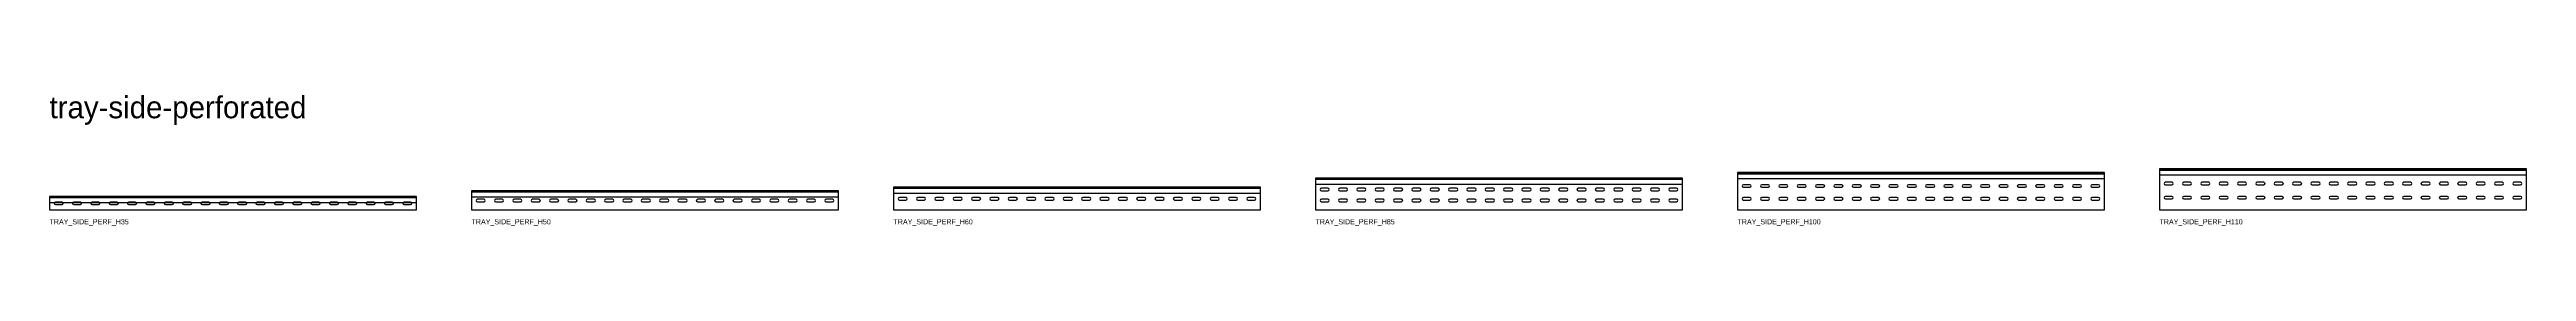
# Model space of a CAD drawing. Header units: millimetres. Extents: x 0 to 15450, y -7144 to 313.
# Drawn here: x 0 to 6750, y -2244 to -1887 of the extents above; entities that cross this region are included whole.
import ezdxf

# ---------------------------------------------------------------- set-up
doc = ezdxf.new("R2010")
doc.units = ezdxf.units.MM
doc.header["$LTSCALE"] = 8
for name, color, linetype in [('TRAY', 7, 'Continuous'), ('TRAY-COVER', 5, 'Continuous'), ('TRAY-SLOT', 8, 'Continuous')]:
    doc.layers.add(name, color=color, linetype=linetype)

# ---------------------------------------------------------------- blocks, each defined once
blk = doc.blocks.new('TCR_TRAY_SIDE_PERF_H35')
at = {"layer": 'TRAY'}
blk.add_line((0, 33.5), (1000, 33.5), dxfattribs=at)
blk.add_lwpolyline([(0, 0), (1000, 0), (1000, 35), (0, 35)], close=True, dxfattribs=at)
at = {"layer": 'TRAY-COVER'}
blk.add_lwpolyline([(0, 20), (1000, 20), (1000, 36.5), (0, 36.5)], close=True, dxfattribs=at)
at = {"layer": 'TRAY-SLOT'}
for points in [[(16, 14), (34, 14, 1), (34, 21), (16, 21, 1)], [(66, 14), (84, 14, 1), (84, 21), (66, 21, 1)], [(116, 14), (134, 14, 1), (134, 21), (116, 21, 1)], [(166, 14), (184, 14, 1), (184, 21), (166, 21, 1)], [(216, 14), (234, 14, 1), (234, 21), (216, 21, 1)], [(266, 14), (284, 14, 1), (284, 21), (266, 21, 1)], [(316, 14), (334, 14, 1), (334, 21), (316, 21, 1)], [(366, 14), (384, 14, 1), (384, 21), (366, 21, 1)], [(416, 14), (434, 14, 1), (434, 21), (416, 21, 1)], [(466, 14), (484, 14, 1), (484, 21), (466, 21, 1)], [(516, 14), (534, 14, 1), (534, 21), (516, 21, 1)], [(566, 14), (584, 14, 1), (584, 21), (566, 21, 1)], [(616, 14), (634, 14, 1), (634, 21), (616, 21, 1)], [(666, 14), (684, 14, 1), (684, 21), (666, 21, 1)], [(716, 14), (734, 14, 1), (734, 21), (716, 21, 1)], [(766, 14), (784, 14, 1), (784, 21), (766, 21, 1)], [(816, 14), (834, 14, 1), (834, 21), (816, 21, 1)], [(866, 14), (884, 14, 1), (884, 21), (866, 21, 1)], [(916, 14), (934, 14, 1), (934, 21), (916, 21, 1)], [(966, 14), (984, 14, 1), (984, 21), (966, 21, 1)]]:
    blk.add_lwpolyline(points, format="xyb", close=True, dxfattribs=at)
blk = doc.blocks.new('TCR_TRAY_SIDE_PERF_H50')
at = {"layer": 'TRAY'}
blk.add_line((0, 48.5), (1000, 48.5), dxfattribs=at)
blk.add_lwpolyline([(0, 0), (1000, 0), (1000, 50), (0, 50)], close=True, dxfattribs=at)
at = {"layer": 'TRAY-COVER'}
blk.add_lwpolyline([(0, 35), (1000, 35), (1000, 51.5), (0, 51.5)], close=True, dxfattribs=at)
at = {"layer": 'TRAY-SLOT'}
for points in [[(16, 21.5), (34, 21.5, 1), (34, 28.5), (16, 28.5, 1)], [(66, 21.5), (84, 21.5, 1), (84, 28.5), (66, 28.5, 1)], [(116, 21.5), (134, 21.5, 1), (134, 28.5), (116, 28.5, 1)], [(166, 21.5), (184, 21.5, 1), (184, 28.5), (166, 28.5, 1)], [(216, 21.5), (234, 21.5, 1), (234, 28.5), (216, 28.5, 1)], [(266, 21.5), (284, 21.5, 1), (284, 28.5), (266, 28.5, 1)], [(316, 21.5), (334, 21.5, 1), (334, 28.5), (316, 28.5, 1)], [(366, 21.5), (384, 21.5, 1), (384, 28.5), (366, 28.5, 1)], [(416, 21.5), (434, 21.5, 1), (434, 28.5), (416, 28.5, 1)], [(466, 21.5), (484, 21.5, 1), (484, 28.5), (466, 28.5, 1)], [(516, 21.5), (534, 21.5, 1), (534, 28.5), (516, 28.5, 1)], [(566, 21.5), (584, 21.5, 1), (584, 28.5), (566, 28.5, 1)], [(616, 21.5), (634, 21.5, 1), (634, 28.5), (616, 28.5, 1)], [(666, 21.5), (684, 21.5, 1), (684, 28.5), (666, 28.5, 1)], [(716, 21.5), (734, 21.5, 1), (734, 28.5), (716, 28.5, 1)], [(766, 21.5), (784, 21.5, 1), (784, 28.5), (766, 28.5, 1)], [(816, 21.5), (834, 21.5, 1), (834, 28.5), (816, 28.5, 1)], [(866, 21.5), (884, 21.5, 1), (884, 28.5), (866, 28.5, 1)], [(916, 21.5), (934, 21.5, 1), (934, 28.5), (916, 28.5, 1)], [(966, 21.5), (984, 21.5, 1), (984, 28.5), (966, 28.5, 1)]]:
    blk.add_lwpolyline(points, format="xyb", close=True, dxfattribs=at)
blk = doc.blocks.new('TCR_TRAY_SIDE_PERF_H60')
at = {"layer": 'TRAY'}
blk.add_line((0, 58.5), (1000, 58.5), dxfattribs=at)
blk.add_lwpolyline([(0, 0), (1000, 0), (1000, 60), (0, 60)], close=True, dxfattribs=at)
at = {"layer": 'TRAY-COVER'}
blk.add_lwpolyline([(0, 45), (1000, 45), (1000, 61.5), (0, 61.5)], close=True, dxfattribs=at)
at = {"layer": 'TRAY-SLOT'}
for points in [[(16, 26.5), (34, 26.5, 1), (34, 33.5), (16, 33.5, 1)], [(66, 26.5), (84, 26.5, 1), (84, 33.5), (66, 33.5, 1)], [(116, 26.5), (134, 26.5, 1), (134, 33.5), (116, 33.5, 1)], [(166, 26.5), (184, 26.5, 1), (184, 33.5), (166, 33.5, 1)], [(216, 26.5), (234, 26.5, 1), (234, 33.5), (216, 33.5, 1)], [(266, 26.5), (284, 26.5, 1), (284, 33.5), (266, 33.5, 1)], [(316, 26.5), (334, 26.5, 1), (334, 33.5), (316, 33.5, 1)], [(366, 26.5), (384, 26.5, 1), (384, 33.5), (366, 33.5, 1)], [(416, 26.5), (434, 26.5, 1), (434, 33.5), (416, 33.5, 1)], [(466, 26.5), (484, 26.5, 1), (484, 33.5), (466, 33.5, 1)], [(516, 26.5), (534, 26.5, 1), (534, 33.5), (516, 33.5, 1)], [(566, 26.5), (584, 26.5, 1), (584, 33.5), (566, 33.5, 1)], [(616, 26.5), (634, 26.5, 1), (634, 33.5), (616, 33.5, 1)], [(666, 26.5), (684, 26.5, 1), (684, 33.5), (666, 33.5, 1)], [(716, 26.5), (734, 26.5, 1), (734, 33.5), (716, 33.5, 1)], [(766, 26.5), (784, 26.5, 1), (784, 33.5), (766, 33.5, 1)], [(816, 26.5), (834, 26.5, 1), (834, 33.5), (816, 33.5, 1)], [(866, 26.5), (884, 26.5, 1), (884, 33.5), (866, 33.5, 1)], [(916, 26.5), (934, 26.5, 1), (934, 33.5), (916, 33.5, 1)], [(966, 26.5), (984, 26.5, 1), (984, 33.5), (966, 33.5, 1)]]:
    blk.add_lwpolyline(points, format="xyb", close=True, dxfattribs=at)
blk = doc.blocks.new('TCR_TRAY_SIDE_PERF_H85')
at = {"layer": 'TRAY'}
blk.add_line((0, 83.5), (1000, 83.5), dxfattribs=at)
blk.add_lwpolyline([(0, 0), (1000, 0), (1000, 85), (0, 85)], close=True, dxfattribs=at)
at = {"layer": 'TRAY-COVER'}
blk.add_lwpolyline([(0, 70), (1000, 70), (1000, 86.5), (0, 86.5)], close=True, dxfattribs=at)
at = {"layer": 'TRAY-SLOT'}
for points in [[(16, 51.75), (34, 51.75, 1), (34, 58.75), (16, 58.75, 1)], [(16, 22), (34, 22, 1), (34, 29), (16, 29, 1)], [(66, 51.75), (84, 51.75, 1), (84, 58.75), (66, 58.75, 1)], [(66, 22), (84, 22, 1), (84, 29), (66, 29, 1)], [(116, 51.75), (134, 51.75, 1), (134, 58.75), (116, 58.75, 1)], [(116, 22), (134, 22, 1), (134, 29), (116, 29, 1)], [(166, 51.75), (184, 51.75, 1), (184, 58.75), (166, 58.75, 1)], [(166, 22), (184, 22, 1), (184, 29), (166, 29, 1)], [(216, 51.75), (234, 51.75, 1), (234, 58.75), (216, 58.75, 1)], [(216, 22), (234, 22, 1), (234, 29), (216, 29, 1)], [(266, 51.75), (284, 51.75, 1), (284, 58.75), (266, 58.75, 1)], [(266, 22), (284, 22, 1), (284, 29), (266, 29, 1)], [(316, 51.75), (334, 51.75, 1), (334, 58.75), (316, 58.75, 1)], [(316, 22), (334, 22, 1), (334, 29), (316, 29, 1)], [(366, 51.75), (384, 51.75, 1), (384, 58.75), (366, 58.75, 1)], [(366, 22), (384, 22, 1), (384, 29), (366, 29, 1)], [(416, 51.75), (434, 51.75, 1), (434, 58.75), (416, 58.75, 1)], [(416, 22), (434, 22, 1), (434, 29), (416, 29, 1)], [(466, 51.75), (484, 51.75, 1), (484, 58.75), (466, 58.75, 1)], [(466, 22), (484, 22, 1), (484, 29), (466, 29, 1)], [(516, 51.75), (534, 51.75, 1), (534, 58.75), (516, 58.75, 1)], [(516, 22), (534, 22, 1), (534, 29), (516, 29, 1)], [(566, 51.75), (584, 51.75, 1), (584, 58.75), (566, 58.75, 1)], [(566, 22), (584, 22, 1), (584, 29), (566, 29, 1)], [(616, 51.75), (634, 51.75, 1), (634, 58.75), (616, 58.75, 1)], [(616, 22), (634, 22, 1), (634, 29), (616, 29, 1)], [(666, 51.75), (684, 51.75, 1), (684, 58.75), (666, 58.75, 1)], [(666, 22), (684, 22, 1), (684, 29), (666, 29, 1)], [(716, 51.75), (734, 51.75, 1), (734, 58.75), (716, 58.75, 1)], [(716, 22), (734, 22, 1), (734, 29), (716, 29, 1)], [(766, 51.75), (784, 51.75, 1), (784, 58.75), (766, 58.75, 1)], [(766, 22), (784, 22, 1), (784, 29), (766, 29, 1)], [(816, 51.75), (834, 51.75, 1), (834, 58.75), (816, 58.75, 1)], [(816, 22), (834, 22, 1), (834, 29), (816, 29, 1)], [(866, 51.75), (884, 51.75, 1), (884, 58.75), (866, 58.75, 1)], [(866, 22), (884, 22, 1), (884, 29), (866, 29, 1)], [(916, 51.75), (934, 51.75, 1), (934, 58.75), (916, 58.75, 1)], [(916, 22), (934, 22, 1), (934, 29), (916, 29, 1)], [(966, 51.75), (984, 51.75, 1), (984, 58.75), (966, 58.75, 1)], [(966, 22), (984, 22, 1), (984, 29), (966, 29, 1)]]:
    blk.add_lwpolyline(points, format="xyb", close=True, dxfattribs=at)
blk = doc.blocks.new('TCR_TRAY_SIDE_PERF_H100')
at = {"layer": 'TRAY'}
blk.add_line((0, 98.5), (1000, 98.5), dxfattribs=at)
blk.add_lwpolyline([(0, 0), (1000, 0), (1000, 100), (0, 100)], close=True, dxfattribs=at)
at = {"layer": 'TRAY-COVER'}
blk.add_lwpolyline([(0, 85), (1000, 85), (1000, 101.5), (0, 101.5)], close=True, dxfattribs=at)
at = {"layer": 'TRAY-SLOT'}
for points in [[(16, 61.5), (34, 61.5, 1), (34, 68.5), (16, 68.5, 1)], [(66, 61.5), (84, 61.5, 1), (84, 68.5), (66, 68.5, 1)], [(116, 61.5), (134, 61.5, 1), (134, 68.5), (116, 68.5, 1)], [(166, 61.5), (184, 61.5, 1), (184, 68.5), (166, 68.5, 1)], [(216, 61.5), (234, 61.5, 1), (234, 68.5), (216, 68.5, 1)], [(266, 61.5), (284, 61.5, 1), (284, 68.5), (266, 68.5, 1)], [(316, 61.5), (334, 61.5, 1), (334, 68.5), (316, 68.5, 1)], [(366, 61.5), (384, 61.5, 1), (384, 68.5), (366, 68.5, 1)], [(416, 61.5), (434, 61.5, 1), (434, 68.5), (416, 68.5, 1)], [(466, 61.5), (484, 61.5, 1), (484, 68.5), (466, 68.5, 1)], [(516, 61.5), (534, 61.5, 1), (534, 68.5), (516, 68.5, 1)], [(566, 61.5), (584, 61.5, 1), (584, 68.5), (566, 68.5, 1)], [(616, 61.5), (634, 61.5, 1), (634, 68.5), (616, 68.5, 1)], [(666, 61.5), (684, 61.5, 1), (684, 68.5), (666, 68.5, 1)], [(716, 61.5), (734, 61.5, 1), (734, 68.5), (716, 68.5, 1)], [(766, 61.5), (784, 61.5, 1), (784, 68.5), (766, 68.5, 1)], [(816, 61.5), (834, 61.5, 1), (834, 68.5), (816, 68.5, 1)], [(866, 61.5), (884, 61.5, 1), (884, 68.5), (866, 68.5, 1)], [(916, 61.5), (934, 61.5, 1), (934, 68.5), (916, 68.5, 1)], [(966, 61.5), (984, 61.5, 1), (984, 68.5), (966, 68.5, 1)], [(16, 26.5), (34, 26.5, 1), (34, 33.5), (16, 33.5, 1)], [(66, 26.5), (84, 26.5, 1), (84, 33.5), (66, 33.5, 1)], [(116, 26.5), (134, 26.5, 1), (134, 33.5), (116, 33.5, 1)], [(166, 26.5), (184, 26.5, 1), (184, 33.5), (166, 33.5, 1)], [(216, 26.5), (234, 26.5, 1), (234, 33.5), (216, 33.5, 1)], [(266, 26.5), (284, 26.5, 1), (284, 33.5), (266, 33.5, 1)], [(316, 26.5), (334, 26.5, 1), (334, 33.5), (316, 33.5, 1)], [(366, 26.5), (384, 26.5, 1), (384, 33.5), (366, 33.5, 1)], [(416, 26.5), (434, 26.5, 1), (434, 33.5), (416, 33.5, 1)], [(466, 26.5), (484, 26.5, 1), (484, 33.5), (466, 33.5, 1)], [(516, 26.5), (534, 26.5, 1), (534, 33.5), (516, 33.5, 1)], [(566, 26.5), (584, 26.5, 1), (584, 33.5), (566, 33.5, 1)], [(616, 26.5), (634, 26.5, 1), (634, 33.5), (616, 33.5, 1)], [(666, 26.5), (684, 26.5, 1), (684, 33.5), (666, 33.5, 1)], [(716, 26.5), (734, 26.5, 1), (734, 33.5), (716, 33.5, 1)], [(766, 26.5), (784, 26.5, 1), (784, 33.5), (766, 33.5, 1)], [(816, 26.5), (834, 26.5, 1), (834, 33.5), (816, 33.5, 1)], [(866, 26.5), (884, 26.5, 1), (884, 33.5), (866, 33.5, 1)], [(916, 26.5), (934, 26.5, 1), (934, 33.5), (916, 33.5, 1)], [(966, 26.5), (984, 26.5, 1), (984, 33.5), (966, 33.5, 1)]]:
    blk.add_lwpolyline(points, format="xyb", close=True, dxfattribs=at)
blk = doc.blocks.new('TCR_TRAY_SIDE_PERF_H110')
at = {"layer": 'TRAY'}
blk.add_line((0, 108.5), (1000, 108.5), dxfattribs=at)
blk.add_lwpolyline([(0, 0), (1000, 0), (1000, 110), (0, 110)], close=True, dxfattribs=at)
at = {"layer": 'TRAY-COVER'}
blk.add_lwpolyline([(0, 95), (1000, 95), (1000, 111.5), (0, 111.5)], close=True, dxfattribs=at)
at = {"layer": 'TRAY-SLOT'}
for points in [[(16, 68), (34, 68, 1), (34, 75), (16, 75, 1)], [(66, 68), (84, 68, 1), (84, 75), (66, 75, 1)], [(116, 68), (134, 68, 1), (134, 75), (116, 75, 1)], [(166, 68), (184, 68, 1), (184, 75), (166, 75, 1)], [(216, 68), (234, 68, 1), (234, 75), (216, 75, 1)], [(266, 68), (284, 68, 1), (284, 75), (266, 75, 1)], [(316, 68), (334, 68, 1), (334, 75), (316, 75, 1)], [(366, 68), (384, 68, 1), (384, 75), (366, 75, 1)], [(416, 68), (434, 68, 1), (434, 75), (416, 75, 1)], [(466, 68), (484, 68, 1), (484, 75), (466, 75, 1)], [(516, 68), (534, 68, 1), (534, 75), (516, 75, 1)], [(566, 68), (584, 68, 1), (584, 75), (566, 75, 1)], [(616, 68), (634, 68, 1), (634, 75), (616, 75, 1)], [(666, 68), (684, 68, 1), (684, 75), (666, 75, 1)], [(716, 68), (734, 68, 1), (734, 75), (716, 75, 1)], [(766, 68), (784, 68, 1), (784, 75), (766, 75, 1)], [(816, 68), (834, 68, 1), (834, 75), (816, 75, 1)], [(866, 68), (884, 68, 1), (884, 75), (866, 75, 1)], [(916, 68), (934, 68, 1), (934, 75), (916, 75, 1)], [(966, 68), (984, 68, 1), (984, 75), (966, 75, 1)], [(16, 29.5), (34, 29.5, 1), (34, 36.5), (16, 36.5, 1)], [(66, 29.5), (84, 29.5, 1), (84, 36.5), (66, 36.5, 1)], [(116, 29.5), (134, 29.5, 1), (134, 36.5), (116, 36.5, 1)], [(166, 29.5), (184, 29.5, 1), (184, 36.5), (166, 36.5, 1)], [(216, 29.5), (234, 29.5, 1), (234, 36.5), (216, 36.5, 1)], [(266, 29.5), (284, 29.5, 1), (284, 36.5), (266, 36.5, 1)], [(316, 29.5), (334, 29.5, 1), (334, 36.5), (316, 36.5, 1)], [(366, 29.5), (384, 29.5, 1), (384, 36.5), (366, 36.5, 1)], [(416, 29.5), (434, 29.5, 1), (434, 36.5), (416, 36.5, 1)], [(466, 29.5), (484, 29.5, 1), (484, 36.5), (466, 36.5, 1)], [(516, 29.5), (534, 29.5, 1), (534, 36.5), (516, 36.5, 1)], [(566, 29.5), (584, 29.5, 1), (584, 36.5), (566, 36.5, 1)], [(616, 29.5), (634, 29.5, 1), (634, 36.5), (616, 36.5, 1)], [(666, 29.5), (684, 29.5, 1), (684, 36.5), (666, 36.5, 1)], [(716, 29.5), (734, 29.5, 1), (734, 36.5), (716, 36.5, 1)], [(766, 29.5), (784, 29.5, 1), (784, 36.5), (766, 36.5, 1)], [(816, 29.5), (834, 29.5, 1), (834, 36.5), (816, 36.5, 1)], [(866, 29.5), (884, 29.5, 1), (884, 36.5), (866, 36.5, 1)], [(916, 29.5), (934, 29.5, 1), (934, 36.5), (916, 36.5, 1)], [(966, 29.5), (984, 29.5, 1), (984, 36.5), (966, 36.5, 1)]]:
    blk.add_lwpolyline(points, format="xyb", close=True, dxfattribs=at)

msp = doc.modelspace()

# ---------------------------------------------------------------- block references
for name, p in [('TCR_TRAY_SIDE_PERF_H110', (5750, -2200)), ('TCR_TRAY_SIDE_PERF_H50', (1150, -2200)), ('TCR_TRAY_SIDE_PERF_H60', (2300, -2200)), ('TCR_TRAY_SIDE_PERF_H85', (3450, -2200)), ('TCR_TRAY_SIDE_PERF_H100', (4600, -2200)), ('TCR_TRAY_SIDE_PERF_H35', (0, -2200))]:
    msp.add_blockref(name, p)

# ---------------------------------------------------------------- texts
for s, height, p in [('tray-side-perforated', 60, (0, -1950)), ('TRAY_SIDE_PERF_H35', 14, (0, -2240)), ('TRAY_SIDE_PERF_H50', 14, (1150, -2240)), ('TRAY_SIDE_PERF_H60', 14, (2300, -2240)), ('TRAY_SIDE_PERF_H85', 14, (3450, -2240)), ('TRAY_SIDE_PERF_H100', 14, (4600, -2240)), ('TRAY_SIDE_PERF_H110', 14, (5750, -2240))]:
    msp.add_text(s, height=height).set_placement(p)

doc.saveas('drawing.dxf')
